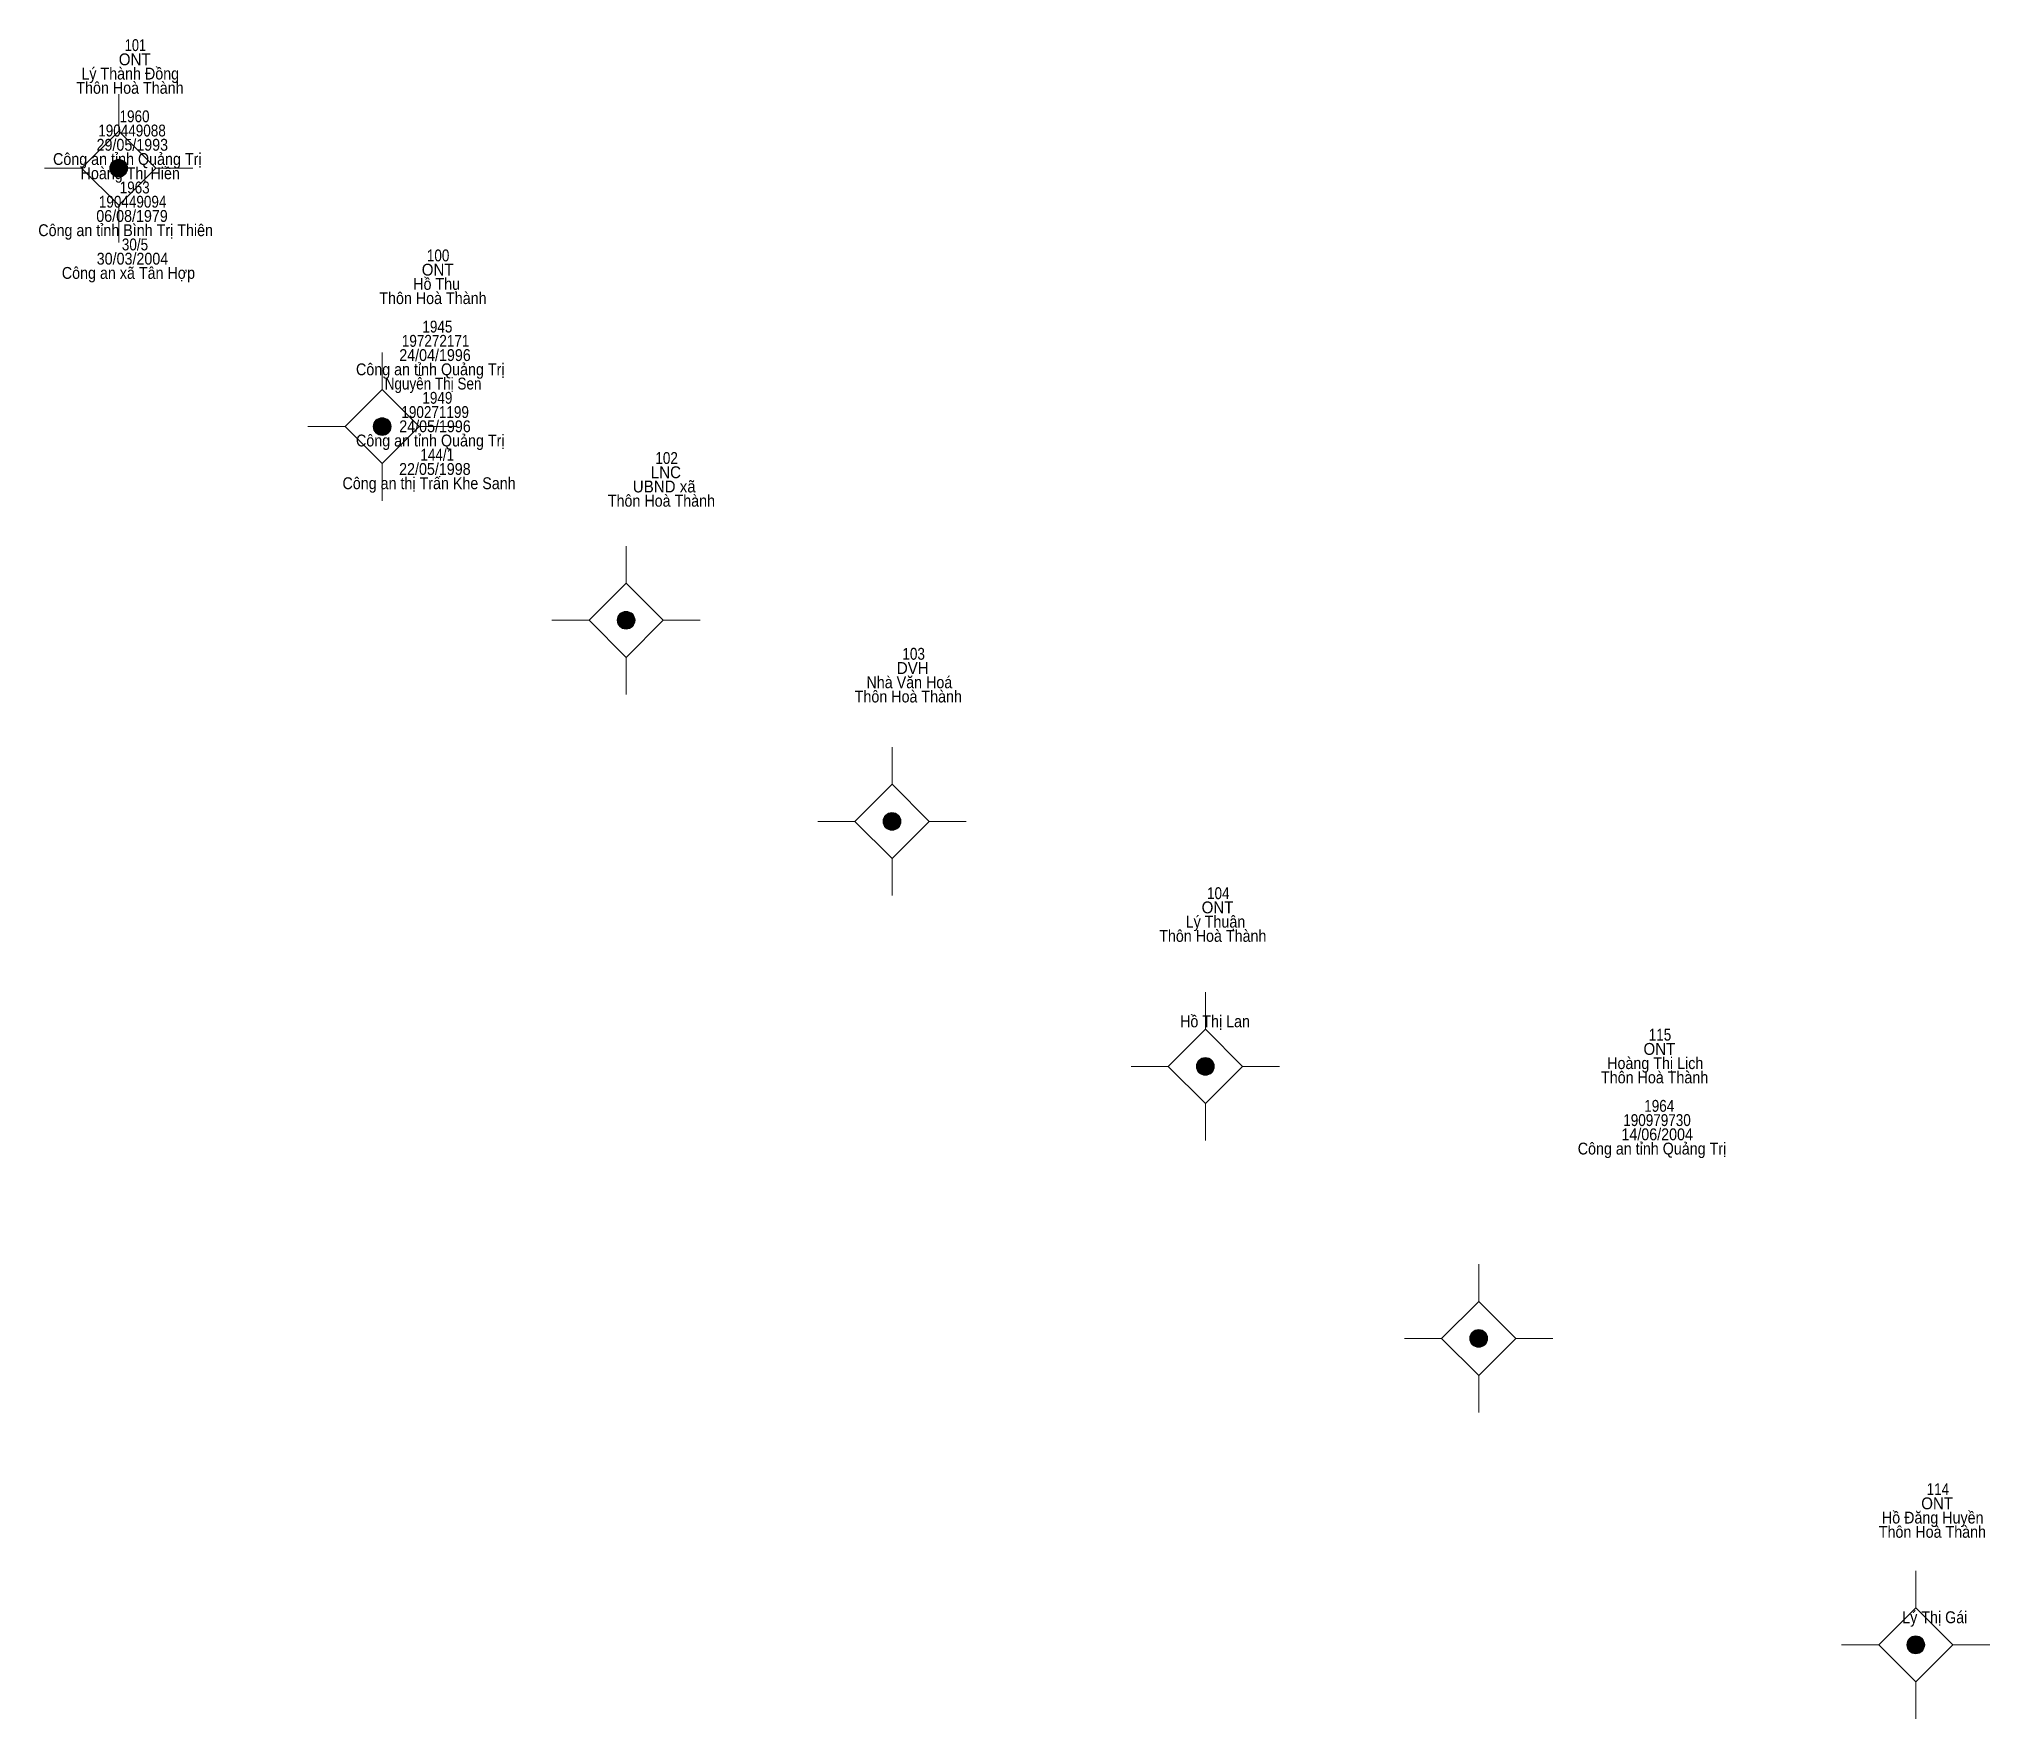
# Model space of a CAD drawing. Header units: metres. Extents: x 548344 to 551009, y 1840956 to 1844853.
# Drawn here: x 550224.3 to 550290, y 1841587.7 to 1841644.3 of the extents above; entities that cross this region are included whole.
import ezdxf
from ezdxf.enums import TextEntityAlignment as Align

# ---------------------------------------------------------------- set-up
doc = ezdxf.new("R2010")
doc.units = ezdxf.units.M
doc.header["$LTSCALE"] = 0.16
doc.layers.add('11', color=7, linetype='Continuous', lineweight=13)
doc.layers.add('15', color=7, linetype='Continuous')

msp = doc.modelspace()

# ---------------------------------------------------------------- texts
at = {"layer": '15'}
for s, width, p in [('101', 0.8, (550227.505, 1841643.91)), ('Lý Thành Đồng', 0.9, (550227.33, 1841642.95)), ('ONT', 0.95, (550227.48, 1841643.43)), ('Thôn Hoà Thành', 0.9, (550227.32, 1841642.47)), ('190449088', 0.85, (550227.39, 1841641.03)), ('1960', 0.85, (550227.475, 1841641.51)), ('29/05/1993', 0.9, (550227.4, 1841640.55)), ('Công an tỉnh Quảng Trị', 0.9, (550227.23, 1841640.07)), ('Hoàng Thị Hiền', 0.9, (550227.33, 1841639.59)), ('1963', 0.85, (550227.48, 1841639.11)), ('190449094', 0.85, (550227.41, 1841638.63)), ('Công an tỉnh Bình Trị Thiên', 0.9, (550227.175, 1841637.67)), ('06/08/1979', 0.9, (550227.39, 1841638.15)), ('30/5', 0.85, (550227.49, 1841637.19)), ('30/03/2004', 0.9, (550227.405, 1841636.71)), ('100', 0.85, (550237.705, 1841636.82)), ('Công an xã Tân Hợp', 0.9, (550227.27, 1841636.23)), ('Hồ Thụ', 0.9, (550237.655, 1841635.86)), ('ONT', 0.95, (550237.69, 1841636.34)), ('Thôn Hoà Thành', 0.9, (550237.53, 1841635.38)), ('1945', 0.85, (550237.68, 1841634.42)), ('197272171', 0.85, (550237.62, 1841633.94)), ('24/04/1996', 0.9, (550237.6, 1841633.46)), ('Công an tỉnh Quảng Trị', 0.9, (550237.44, 1841632.98)), ('Nguyễn Thị Sen', 0.85, (550237.535, 1841632.5)), ('1949', 0.85, (550237.68, 1841632.02)), ('190271199', 0.85, (550237.605, 1841631.54)), ('Công an tỉnh Quảng Trị', 0.9, (550237.44, 1841630.58)), ('24/05/1996', 0.9, (550237.6, 1841631.06)), ('144/1', 0.85, (550237.675, 1841630.1)), ('102', 0.85, (550245.405, 1841629.99)), ('Công an thị Trấn Khe Sanh', 0.9, (550237.4, 1841629.14)), ('22/05/1998', 0.9, (550237.595, 1841629.62)), ('LNC', 0.95, (550245.38, 1841629.51)), ('Thôn Hoà Thành', 0.9, (550245.23, 1841628.55)), ('UBND xã', 0.95, (550245.325, 1841629.03)), ('103', 0.85, (550253.73, 1841623.39)), ('DVH', 0.95, (550253.7, 1841622.91)), ('Thôn Hoà Thành', 0.9, (550253.55, 1841621.95)), ('Nhà Văn Hoá', 0.9, (550253.585, 1841622.43)), ('ONT', 0.95, (550263.97, 1841614.84)), ('104', 0.85, (550263.995, 1841615.32)), ('Lý Thuận', 0.9, (550263.9, 1841614.36)), ('Thôn Hoà Thành', 0.9, (550263.81, 1841613.88)), ('Hồ Thị Lan', 0.9, (550263.885, 1841611)), ('115', 0.85, (550278.88, 1841610.55)), ('Hoàng Thị Lịch', 0.9, (550278.72, 1841609.59)), ('ONT', 0.95, (550278.86, 1841610.07)), ('Thôn Hoà Thành', 0.9, (550278.7, 1841609.11)), ('1964', 0.85, (550278.855, 1841608.15)), ('190979730', 0.85, (550278.78, 1841607.67)), ('14/06/2004', 0.9, (550278.785, 1841607.19)), ('Công an tỉnh Quảng Trị', 0.9, (550278.61, 1841606.71)), ('114', 0.85, (550288.245, 1841595.23)), ('Hồ Đăng Huyền', 0.9, (550288.07, 1841594.27)), ('ONT', 0.95, (550288.22, 1841594.75)), ('Thôn Hoà Thành', 0.9, (550288.06, 1841593.79)), ('Lý Thị Gái', 0.9, (550288.14, 1841590.91))]:
    msp.add_text(s, height=0.4, dxfattribs=dict(at, width=width)).set_placement(p, align=Align.CENTER)

# ---------------------------------------------------------------- hatches: boundary and pattern name
at = {"layer": '11'}
for points in [[(550227.2395, 1841639.96, 1), (550226.6395, 1841639.96, 1)], [(550236.1195, 1841631.25, 1), (550235.5195, 1841631.25, 1)], [(550244.3395, 1841624.72, 1), (550243.7395, 1841624.72, 1)], [(550253.2995, 1841617.94, 1), (550252.6995, 1841617.94, 1)], [(550263.8595, 1841609.68, 1), (550263.2595, 1841609.68, 1)], [(550273.0695, 1841600.51, 1), (550272.4695, 1841600.51, 1)], [(550287.7995, 1841590.18, 1), (550287.1995, 1841590.18, 1)]]:
    msp.add_hatch(color=256, dxfattribs=at).paths.add_polyline_path(points)

# ---------------------------------------------------------------- linework, layer by layer
for p, q in [((550226.94, 1841642.46), (550226.94, 1841641.21)), ((550225.69, 1841639.96), (550224.44, 1841639.96)), ((550229.44, 1841639.96), (550228.19, 1841639.96)), ((550226.94, 1841638.71), (550226.94, 1841637.46)), ((550235.82, 1841633.75), (550235.82, 1841632.5)), ((550234.57, 1841631.25), (550233.32, 1841631.25)), ((550238.32, 1841631.25), (550237.07, 1841631.25)), ((550235.82, 1841630), (550235.82, 1841628.75)), ((550244.04, 1841627.22), (550244.04, 1841625.97)), ((550242.79, 1841624.72), (550241.54, 1841624.72)), ((550246.54, 1841624.72), (550245.29, 1841624.72)), ((550244.04, 1841623.47), (550244.04, 1841622.22)), ((550253, 1841620.44), (550253, 1841619.19)), ((550251.75, 1841617.94), (550250.5, 1841617.94)), ((550255.5, 1841617.94), (550254.25, 1841617.94)), ((550253, 1841616.69), (550253, 1841615.44)), ((550263.56, 1841612.18), (550263.56, 1841610.93)), ((550262.31, 1841609.68), (550261.06, 1841609.68)), ((550266.06, 1841609.68), (550264.81, 1841609.68)), ((550263.56, 1841608.43), (550263.56, 1841607.18)), ((550272.77, 1841603.01), (550272.77, 1841601.76)), ((550271.52, 1841600.51), (550270.27, 1841600.51)), ((550275.27, 1841600.51), (550274.02, 1841600.51)), ((550272.77, 1841599.26), (550272.77, 1841598.01)), ((550287.5, 1841592.68), (550287.5, 1841591.43)), ((550286.25, 1841590.18), (550285, 1841590.18)), ((550290, 1841590.18), (550288.75, 1841590.18)), ((550287.5, 1841588.93), (550287.5, 1841587.68))]:
    msp.add_line(p, q, dxfattribs=at)
for points in [[(550226.94, 1841641.21), (550225.69, 1841639.96), (550226.94, 1841638.71), (550228.19, 1841639.96)], [(550235.82, 1841632.5), (550234.57, 1841631.25), (550235.82, 1841630), (550237.07, 1841631.25)], [(550244.04, 1841625.97), (550242.79, 1841624.72), (550244.04, 1841623.47), (550245.29, 1841624.72)], [(550253, 1841619.19), (550251.75, 1841617.94), (550253, 1841616.69), (550254.25, 1841617.94)], [(550263.56, 1841610.93), (550262.31, 1841609.68), (550263.56, 1841608.43), (550264.81, 1841609.68)], [(550272.77, 1841601.76), (550271.52, 1841600.51), (550272.77, 1841599.26), (550274.02, 1841600.51)], [(550287.5, 1841591.43), (550286.25, 1841590.18), (550287.5, 1841588.93), (550288.75, 1841590.18)]]:
    msp.add_lwpolyline(points, close=True, dxfattribs=at)
for centre in [(550226.9395, 1841639.96), (550235.8195, 1841631.25), (550244.0395, 1841624.72), (550252.9995, 1841617.94), (550263.5595, 1841609.68), (550272.7695, 1841600.51), (550287.4995, 1841590.18)]:
    msp.add_circle(centre, 0.3, dxfattribs=at)

msp.set_redraw_order([(e.dxf.handle, doc.entitydb.next_handle()) for e in msp.query("TEXT MTEXT ATTDEF DIMENSION ARC_DIMENSION")])  # texts and dimensions are drawn at this point

doc.saveas('drawing.dxf')
